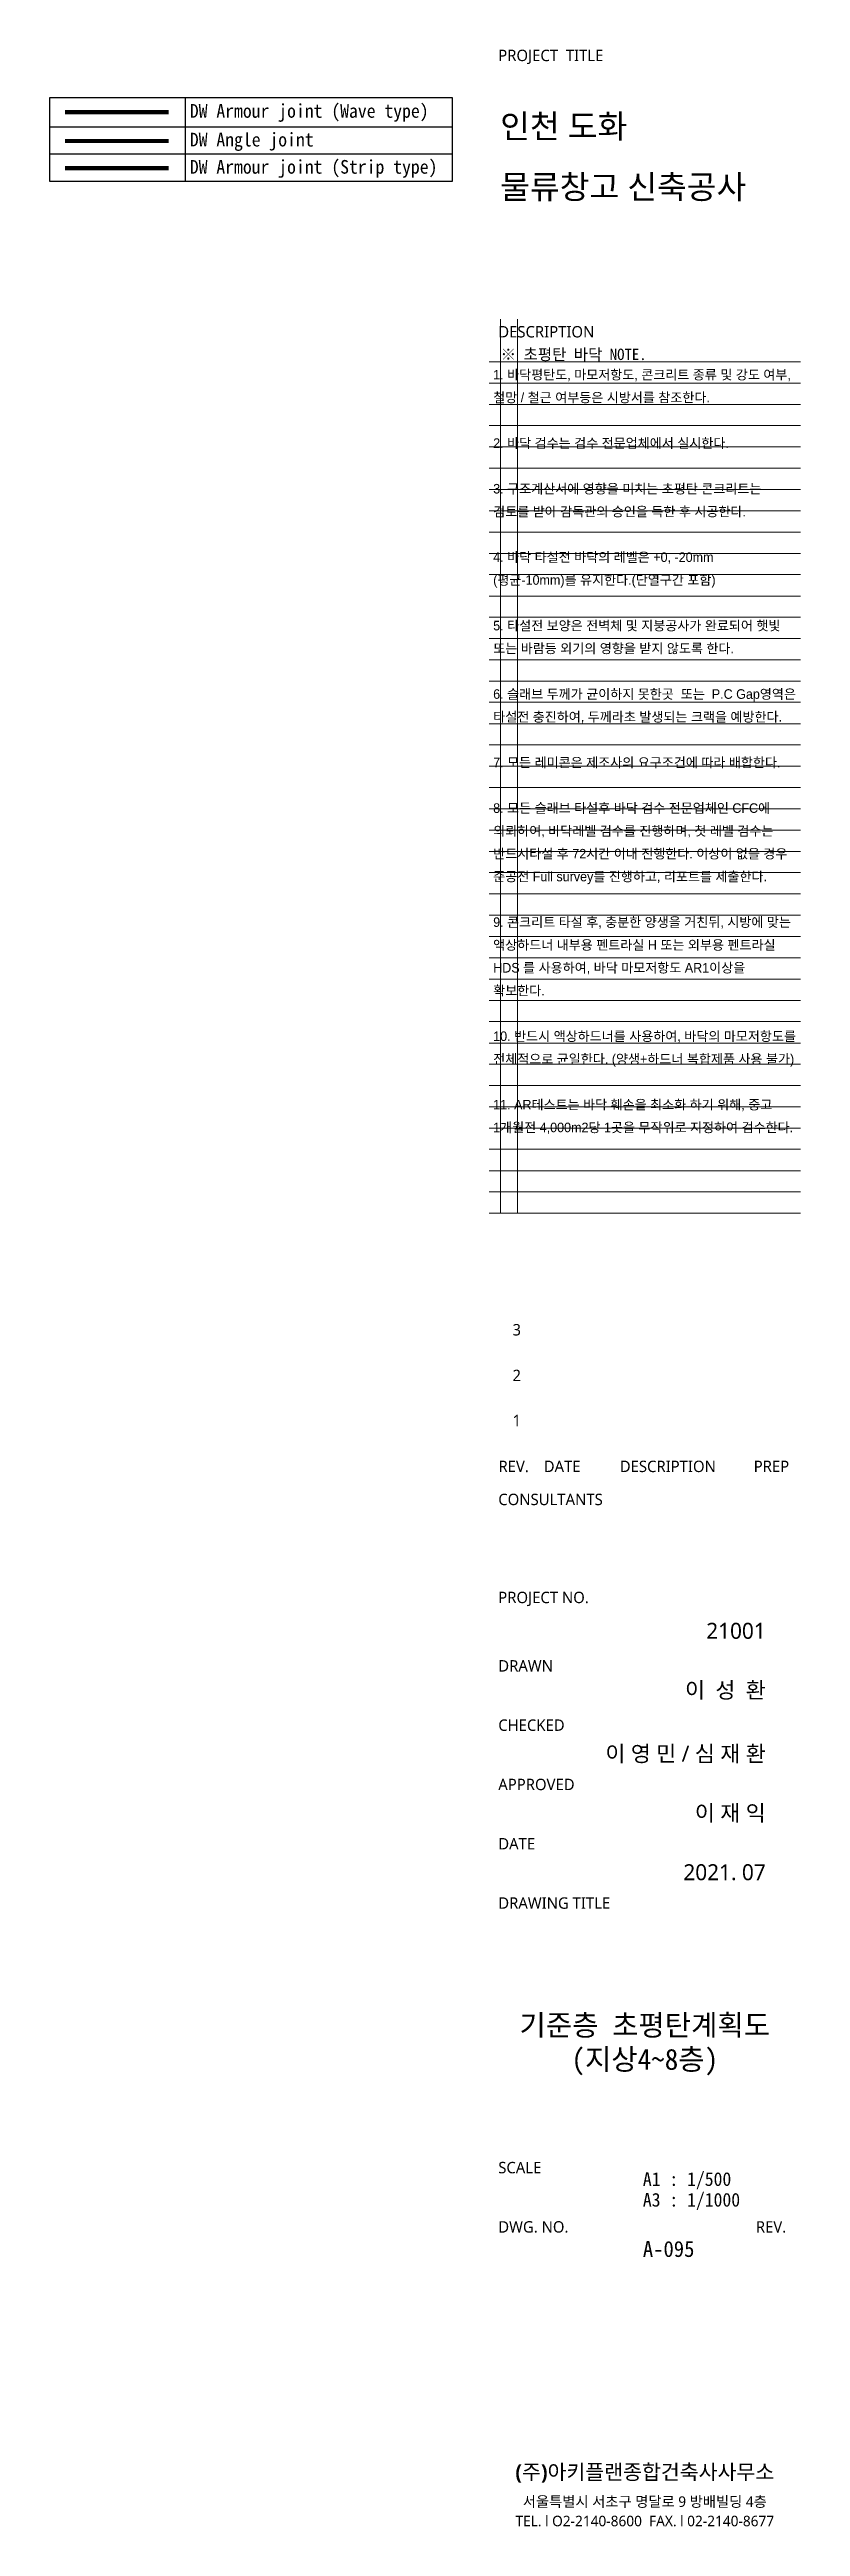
# Model space of a CAD drawing. Header units: millimetres. Extents: x 1364877 to 2662909, y 234189 to 1399913.
# Drawn here: x 1680085 to 1762398, y 1128393 to 1399913 of the extents above; entities that cross this region are included whole.
import ezdxf
from ezdxf.enums import TextEntityAlignment as Align

# ---------------------------------------------------------------- set-up
doc = ezdxf.new("R2010")
doc.units = ezdxf.units.MM
doc.header["$LTSCALE"] = 5
doc.header["$MEASUREMENT"] = 0
doc.linetypes.add('XR-평면도$0$( Hidden )', pattern=[0.375, 0.25, -0.125])
for name, color, linetype, lineweight in [('A-BORD-TEXT', 3, 'CONTINUOUS', 25), ('A-MKXX-NAME', 3, 'CONTINUOUS', 25), ('A-XXXX-NOTE', 3, 'CONTINUOUS', 25), ('A-XXXX-TABL', 7, 'CONTINUOUS', 25), ('A-XXXX-TXT1', 3, 'CONTINUOUS', 25), ('FORM(미추홀)$0$A-BORD-TEXT', 3, 'CONTINUOUS', 25), ('문자 참고', 3, 'CONTINUOUS', 13)]:
    doc.layers.add(name, color=color, linetype=linetype, lineweight=lineweight)
doc.layers.add('A-XXXX-NPLT', color=144, linetype='CONTINUOUS', lineweight=15, plot=False)
doc.layers.add('DW-ETC', color=7, linetype='CONTINUOUS')
doc.layers.add('FORM(미추홀)$0$FORM', color=7, linetype='CONTINUOUS')
doc.styles.add('FORM(미추홀)$0$맑은고딕', font='malgun.ttf')
doc.styles.add('FORM(미추홀)$0$맑은고딕B', font='malgunbd.ttf')
doc.styles.add('돋움', font='')
doc.styles.add('돋움_14', font='', dxfattribs={"height": 2.5})
doc.styles.add('맑은고딕', font='')
doc.styles.get('돋움').set_extended_font_data('DotumChe')
doc.styles.get('돋움_14').set_extended_font_data('Dotum')
doc.styles.get('맑은고딕').set_extended_font_data('DotumChe')

msp = doc.modelspace()

# ---------------------------------------------------------------- texts
at = {"layer": 'A-BORD-TEXT', "style": '맑은고딕'}
msp.add_text('이 성 환', height=1750, dxfattribs=at).set_placement((1758590.7, 1219200.4), align=Align.RIGHT)
for s, p in [('기준층 초평탄계획도', (1745335.5, 1183351.7)), ('(지상4~8층)', (1745335.5, 1179601.7))]:
    msp.add_text(s, height=2300, dxfattribs=at).set_placement(p, align=Align.MIDDLE_CENTER)
for s, height, p in [('A1 : 1/500', 1500, (1745120.8, 1165723.6)), ('A3 : 1/1000', 1500, (1745120.8, 1163456.1)), ('A-095', 1750, (1745120.8, 1157938))]:
    msp.add_text(s, height=height, dxfattribs=at).set_placement(p)
at = {"layer": 'A-MKXX-NAME', "style": '맑은고딕'}
msp.add_text('※ 초평탄 바닥 NOTE.', height=1250, dxfattribs=at).set_placement((1729523, 1365874))
at = {"layer": 'A-XXXX-NOTE', "style": '돋움'}
for s, p in [('DW Armour joint (Wave type)', (1695461.6, 1392436.4)), ('DW Angle joint', (1695461.6, 1389288.1)), ('DW Armour joint (Strip type)', (1695461.6, 1386303.8))]:
    msp.add_text(s, height=1500, dxfattribs=at).set_placement(p)
at = {"layer": 'FORM(미추홀)$0$A-BORD-TEXT', "style": 'FORM(미추홀)$0$맑은고딕'}
for s, height, p in [('PROJECT  TITLE', 1250, (1729270.6, 1398643.9)), ('인천 도화', 2600, (1729483.5, 1390193.4)), ('물류창고 신축공사', 2600, (1729483.5, 1383558.2)), ('DESCRIPTION', 1250, (1729273, 1368351.7)), ('REV.', 1250, (1729294.5, 1243973.7)), ('DATE', 1250, (1734256.6, 1243973.7)), ('DESCRIPTION', 1250, (1742592.2, 1243973.7)), ('PREP', 1250, (1757275.1, 1243973.7)), ('CONSULTANTS', 1250, (1729273, 1240351.7)), ('PROJECT NO.', 1250, (1729273, 1229607)), ('DRAWN', 1250, (1729273, 1222107)), ('CHECKED', 1250, (1729273, 1215607)), ('APPROVED', 1250, (1729273, 1209107)), ('DATE', 1250, (1729273, 1202607)), ('DRAWING TITLE', 1250, (1729273, 1196107)), ('SCALE', 1250, (1729273, 1167107)), ('DWG. NO.', 1250, (1729273, 1160607)), ('REV.', 1250, (1757507.9, 1160607))]:
    msp.add_text(s, height=height, dxfattribs=at).set_placement(p)
for s, p in [('3', (1731299.3, 1259576.7)), ('2', (1731299.3, 1254576.7)), ('1', (1731299.3, 1249626.5))]:
    msp.add_text(s, height=1250, dxfattribs=at).set_placement(p, align=Align.MIDDLE)
for s, p in [('21001', (1758590.7, 1225700.4)), ('이 영 민 / 심 재 환', (1758590.7, 1212237.4)), ('이 재 익', (1758590.7, 1205737.4)), ('2021. 07', (1758590.7, 1199237.4))]:
    msp.add_text(s, height=1750, dxfattribs=at).set_placement(p, align=Align.RIGHT)
at = {"layer": 'FORM(미추홀)$0$FORM', "color": 7}
for s, height, style, p in [('(주)아키플랜종합건축사사무소', 1650, 'FORM(미추홀)$0$맑은고딕B', (1745335.5, 1133542.2)), ('TEL. l O2-2140-8600  FAX. l 02-2140-8677', 1150, 'FORM(미추홀)$0$맑은고딕', (1745335.5, 1128415.6)), ('서울특별시 서초구 명달로 9 방배빌딩 4층', 1150, 'FORM(미추홀)$0$맑은고딕', (1745335.5, 1130543.9))]:
    msp.add_text(s, height=height, dxfattribs=dict(at, style=style)).set_placement(p, align=Align.CENTER)
at = {"layer": '문자 참고', "insert": (1728716.5, 1364795.7), "char_height": 1050, "width": 33375.151, "attachment_point": 1, "line_spacing_factor": 1.428571, "style": '돋움_14'}
msp.add_mtext('1. 바닥평탄도, 마모저항도, 콘크리트 종류 및 강도 여부, 철망 / 철근 여부등은 시방서를 참조한다.\\P\\P2. 바닥 검수는 검수 전문업체에서 실시한다.\\P\\P3. 구조계산서에 영향을 미치는 초평탄 콘크리트는 검토를 받아 감독관의 승인을 득한 후 시공한다.\\P\\P4. 바닥 타설전 바닥의 레벨은 +0, -20mm (평균-10mm)를 유지한다.(단열구간 포함)\\P\\P5. 타설전 보양은 전벽체 및 지붕공사가 완료되어 햇빛 또는 바람등 외기의 영향을 받지 않도록 한다.\\P\\P6. 슬래브 두께가 균이하지 못한곳  또는  P.C Gap영역은 타설전 충진하여, 두께라초 발생되는 크랙을 예방한다.\\P\\P7. 모든 레미콘은 제조사의 요구조건에 따라 배합한다.\\P\\P8. 모든 슬래브 타설후 바닥 검수 전문업체인 CFC에 의뢰하여, 바닥레벨 검수를 진행하며, 첫 레벨 검수는 반드시타설 후 72시간 이내 진행한다. 이상이 없을 경우 준공전 Full survey를 진행하고, 리포트를 제출한다.\\P\\P9. 콘크리트 타설 후, 충분한 양생을 거친뒤, 시방에 맞는 액상하드너 내부용 펜트라실 H 또는 외부용 펜트라실 HDS 를 사용하여, 바닥 마모저항도 AR1이상을 확보한다.\\P\\P10. 반드시 액상하드너를 사용하여, 바닥의 마모저항도를 전체적으로 균일한다. (양생+하드너 복합제품 사용 불가)\\P\\P11. AR테스트는 바닥 훼손을 최소화 하기 위해, 중고 1개월전 4,000m2당 1곳을 무작위로 지정하여 검수한다.', dxfattribs=at)

# ---------------------------------------------------------------- blocks, each defined once
blk = doc.blocks.new('NOTE')
at = {"layer": 'A-XXXX-NPLT'}
for p, q in [((1010660, 179733), (1010660, 175813)), ((1010734, 175813), (1010734, 179733)), ((1010610, 179546), (1011975, 179546)), ((1010610, 179453), (1011975, 179453)), ((1010610, 179359), (1011975, 179359)), ((1010610, 179266), (1011975, 179266)), ((1010610, 179173), (1011975, 179173)), ((1010610, 179079), (1011975, 179079)), ((1010610, 178986), (1011975, 178986)), ((1010610, 178893), (1011975, 178893)), ((1010610, 178799), (1011975, 178799)), ((1010610, 178706), (1011975, 178706)), ((1010610, 178613), (1011975, 178613)), ((1010610, 178519), (1011975, 178519)), ((1010610, 178426), (1011975, 178426)), ((1010610, 178333), (1011975, 178333)), ((1010610, 178239), (1011975, 178239)), ((1010610, 178146), (1011975, 178146)), ((1010610, 178053), (1011975, 178053)), ((1010610, 177959), (1011975, 177959)), ((1010610, 177866), (1011975, 177866)), ((1010610, 177773), (1011975, 177773)), ((1010610, 177679), (1011975, 177679)), ((1010610, 177586), (1011975, 177586)), ((1010610, 177493), (1011975, 177493)), ((1010610, 177399), (1011975, 177399)), ((1010610, 177306), (1011975, 177306)), ((1010610, 177213), (1011975, 177213)), ((1010610, 177119), (1011975, 177119)), ((1010610, 177026), (1011975, 177026)), ((1010610, 176933), (1011975, 176933)), ((1010610, 176839), (1011975, 176839)), ((1010610, 176746), (1011975, 176746)), ((1010610, 176653), (1011975, 176653)), ((1010610, 176559), (1011975, 176559)), ((1010610, 176466), (1011975, 176466)), ((1010610, 176373), (1011975, 176373)), ((1010610, 176279), (1011975, 176279)), ((1010610, 176186), (1011975, 176186)), ((1010610, 176093), (1011975, 176093)), ((1010610, 175999), (1011975, 175999)), ((1010610, 175906), (1011975, 175906)), ((1010610, 175813), (1011975, 175813))]:
    blk.add_line(p, q, dxfattribs=at)

# ---------------------------------------------------------------- linework, layer by layer
at = {"layer": 'A-XXXX-TABL'}
msp.add_lwpolyline([(1680084.8, 1394601.7), (1680084.8, 1385491.8), (1724273, 1385491.8), (1724273, 1394601.7)], close=True, dxfattribs=at)
for points in [[(1694951.7, 1394601.7), (1694951.3, 1385491.8)], [(1680084.8, 1391453.4), (1724273, 1391453.4)], [(1680084.8, 1388469.1), (1724273, 1388469.1)]]:
    msp.add_lwpolyline(points, dxfattribs=at)
at = {"layer": 'DW-ETC', "color": 1, "const_width": 450}
msp.add_lwpolyline([(1681769.7, 1393045.3), (1693154, 1393045.3)], dxfattribs=at)
at = {"layer": 'DW-ETC', "color": 1, "linetype": 'XR-평면도$0$( Hidden )', "ltscale": 1500, "const_width": 450}
msp.add_lwpolyline([(1681769.7, 1389897), (1693154, 1389897)], dxfattribs=at)
at = {"layer": 'DW-ETC', "color": 6, "const_width": 450}
msp.add_lwpolyline([(1681769.7, 1386912.7), (1693154, 1386912.7)], dxfattribs=at)

# ---------------------------------------------------------------- block references
at = {"layer": 'A-XXXX-TXT1', "xscale": 25, "yscale": 25, "zscale": 25}
msp.add_blockref('NOTE', (-23536972.4, -3122966.5), dxfattribs=at)

msp.set_redraw_order([(e.dxf.handle, doc.entitydb.next_handle()) for e in msp.query("TEXT MTEXT ATTDEF DIMENSION ARC_DIMENSION")])  # texts and dimensions are drawn at this point

doc.saveas('drawing.dxf')
